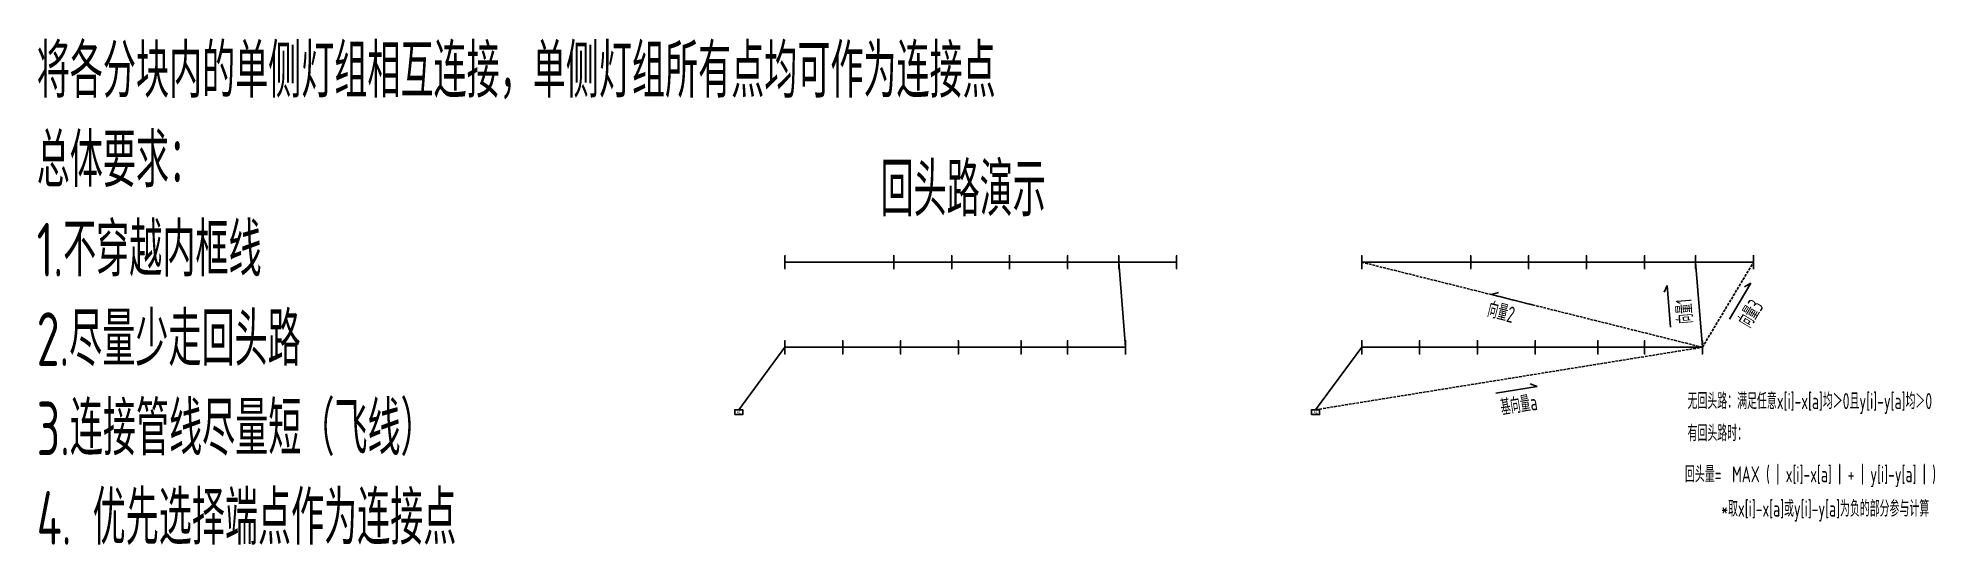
# Model space of a CAD drawing. Header units: millimetres. Extents: x -691095 to 2797013, y -349436 to 2050109.
# Drawn here: x 1173743 to 1350874, y 1179340 to 1226613 of the extents above; entities that cross this region are included whole.
import ezdxf
from ezdxf.enums import TextEntityAlignment as Align

# ---------------------------------------------------------------- set-up
doc = ezdxf.new("R2010")
doc.units = ezdxf.units.MM
doc.header["$LTSCALE"] = 1000
doc.linetypes.add('DASH', pattern=[0.35, 0.25, -0.1])
for name, color, linetype, plot in [('C-XREF-SLCT', 7, 'Continuous', False), ('FS5E533M_A09-停车位模块A$0$C-XREF-SLCT', 8, 'Continuous', False), ('注释', 3, 'Continuous', False)]:
    doc.layers.add(name, color=color, linetype=linetype, plot=plot)
for name, color, linetype in [('E-LITE-LITE', 3, 'Continuous'), ('E-LITE-WIRE', 4, 'Continuous'), ('E-POWR-EQPM', 3, 'Continuous'), ('E-UNIV-EL', 140, 'Continuous')]:
    doc.layers.add(name, color=color, linetype=linetype)
doc.styles.add('Acs', font='Stfangso_1.ttf', dxfattribs={"width": 0.7})
doc.styles.add('FS5E533M_A09-停车位模块A$0$Acs', font='', dxfattribs={"width": 0.7})
doc.styles.add('TH-STYLE3', font='tssdeng.shx', dxfattribs={"width": 0.65, "bigfont": 'tssdchn.shx'})
doc.styles.get('FS5E533M_A09-停车位模块A$0$Acs').set_extended_font_data('SimSun')

msp = doc.modelspace()

# ---------------------------------------------------------------- texts
at = {"layer": '注释', "style": 'TH-STYLE3', "width": 0.65}
for s, height, p in [('回头路演示', 5000, (1252410.19062, 1209984.79358)), ('无回头路：满足任意x[i]-x[a]均＞0且y[i]-y[a]均＞0', 1500, (1327762.72342, 1192008.65907)), ('有回头路时：', 1500, (1327762.72342, 1189015.77813)), ('回头量=', 1500, (1327522.45881, 1185186.70815)), ('MAX ( | x[i]-x[a] | + | y[i]-y[a] | )', 1500, (1331923.59374, 1185186.70815)), ('*取x[i]-x[a]或y[i]-y[a]为负的部分参与计算', 1500, (1330914.2901, 1181978.45306))]:
    msp.add_text(s, height=height, dxfattribs=at).set_placement(p)
at = {"layer": '注释', "extrusion": (1.84043e-07, 7.38266e-07, 1), "style": 'TH-STYLE3', "width": 0.65}
msp.add_text('向量2', height=1500, rotation=346.0019794825, dxfattribs=at).set_placement((1308980.80817, 1200630.7626, 1.12271))
at = {"layer": '注释', "extrusion": (4.29753e-07, 5.46867e-07, 1), "style": 'TH-STYLE3', "width": 0.65}
msp.add_text('向量1', height=1500, rotation=94.5197844392, dxfattribs=at).set_placement((1328325.07342, 1200038.21835, 1.22502))
at = {"layer": '注释', "extrusion": (4.01294e-07, 2.71265e-07, 1), "style": 'TH-STYLE3', "width": 0.65}
msp.add_text('向量3', height=1500, rotation=58.9590565114, dxfattribs=at).set_placement((1333637.4101, 1199466.04089, 0.85867))
at = {"layer": '注释', "style": 'TH-STYLE3', "width": 0.65}
msp.add_text('基向量a', height=1500, rotation=9.1564455366, dxfattribs=at).set_placement((1310432.47602, 1191406.45746))
at = {"layer": '注释', "insert": (1173631.88886, 1226045.17972), "char_height": 5000, "width": 104536.9152356, "attachment_point": 1, "style": 'TH-STYLE3'}
msp.add_mtext('将各分块内的单侧灯组相互连接，单侧灯组所有点均可作为连接点\\P总体要求：\\P1.不穿越内框线 \\P2.尽量少走回头路\\P3.连接管线尽量短（飞线）\\P4. 优先选择端点作为连接点', dxfattribs=at)

# ---------------------------------------------------------------- blocks, each defined once
blk = doc.blocks.new('E-BL001-1')
for p, q in [((-6, -0.5), (-6, 0.5)), ((-6, 0), (6, 0)), ((6, -0.5), (6, 0.5))]:
    blk.add_line(p, q)
blk = doc.blocks.new('E-BDB001')
blk.add_lwpolyline([(-2.5, -1.5), (-2.5, 1.5), (2.5, 1.5), (2.5, -1.5)], close=True)
at = {"layer": 'E-UNIV-EL', "style": 'TH-STYLE3', "width": 0.7}
blk.add_attdef('BOX', text='', height=2, dxfattribs=at).set_placement((0, 0), align=Align.MIDDLE)
blk = doc.blocks.new('AcsAcadShareArea')
for points in [[(0, 0), (118900, 0), (118900, 85000), (0, 85000)], [(0, 0), (6892.9, 0), (6892.9, 2699.2), (0, 2699.2)], [(6892.9, 0), (28409.4, 0), (28409.4, 2708.4), (6892.9, 2708.4)], [(0, 733), (0, 733), (0, 0), (0, 0)]]:
    blk.add_lwpolyline(points, close=True)
at = {"insert": (596.8, 1991.4), "char_height": 1000, "width": 6073.9, "attachment_point": 1, "style": 'Acs'}
blk.add_mtext('唯一编号：', dxfattribs=at)
at = {"style": 'Acs', "width": 0.8}
blk.add_attdef('唯一编号', (7537.4, 860.8), '', height=1000, dxfattribs=at)
blk = doc.blocks.new('FS5E533M_A09-停车位模块A$0$AcsAcadShareArea')
for points in [[(0, 0), (118900, 0), (118900, 85000), (0, 85000)], [(0, 0), (6892.9, 0), (6892.9, 2699.2), (0, 2699.2)], [(6892.9, 0), (28409.4, 0), (28409.4, 2708.4), (6892.9, 2708.4)], [(0, 733), (0, 733), (0, 0), (0, 0)]]:
    blk.add_lwpolyline(points, close=True)
at = {"insert": (596.8, 1991.4), "char_height": 1000, "width": 6073.9, "attachment_point": 1, "style": 'FS5E533M_A09-停车位模块A$0$Acs'}
blk.add_mtext('唯一编号：', dxfattribs=at)
at = {"style": 'FS5E533M_A09-停车位模块A$0$Acs', "width": 0.8}
blk.add_attdef('唯一编号', (7537.4, 860.8), '', height=1000, dxfattribs=at)

# ---------------------------------------------------------------- linework, layer by layer
at = {"layer": 'E-LITE-WIRE'}
for p, q in [((1243485.14178, 1205705.68613), (1280058.45634, 1205705.68613, 0.00407)), ((1243485.14178, 1205705.68613), (1280058.45634, 1205705.68613, 0.00407)), ((1297348.61874, 1205705.68613), (1333921.93331, 1205705.68613, 0.00407)), ((1297348.61874, 1205705.68613), (1333921.93331, 1205705.68613, 0.00407)), ((1243485.14178, 1197776.42242), (1275285.14178, 1197776.42242, 0.00407)), ((1243485.14178, 1197776.42242), (1275285.14178, 1197776.42242, 0.00407)), ((1297348.61874, 1197776.42242), (1329148.61874, 1197776.42242, 0.00407)), ((1297348.61874, 1197776.42242), (1329148.61874, 1197776.42242, 0.00407))]:
    msp.add_line(p, q, dxfattribs=at)
at = {"layer": '注释', "color": 15}
for p, q in [((1275285.14178, 1197776.42242, 0.00407), (1274658.34015, 1205705.68613)), ((1329148.61874, 1197776.42242, 0.00407), (1328521.81712, 1205705.68613)), ((1239175.62787, 1191956.12328, 0.00407), (1243485.02559, 1197778.25153)), ((1293039.10483, 1191956.12328, 0.00407), (1297348.50256, 1197778.25153))]:
    msp.add_line(p, q, dxfattribs=at)
at = {"layer": '注释', "color": 252, "linetype": 'DASH', "true_color": 0x939598}
for p, q in [((1329148.50255, 1197778.25153), (1297348.61874, 1205705.68613)), ((1329148.61874, 1197776.42242, 0.00407), (1333921.81712, 1205707.51524)), ((1293039.10483, 1191956.12328, 0.00407), (1329148.61874, 1197776.42242, 0.00407))]:
    msp.add_line(p, q, dxfattribs=at)
at = {"layer": '注释', "extrusion": (-1.84043e-07, -7.38266e-07, 1)}
for p, q in [((1309454.9162, 1202687.69141), (1310126.08863, 1202880.1721, 0.00027)), ((1313248.56065, 1201741.96883), (1309454.9162, 1202687.69141))]:
    msp.add_line(p, q, dxfattribs=at)
at = {"layer": '注释', "extrusion": (4.29753e-07, 5.46867e-07, 1)}
for p, q in [((1325875.75127, 1203545.46995, 0.00111), (1325575.37434, 1202915.15659, 0.00158)), ((1326183.85243, 1199647.88056, 0.00311), (1325875.75127, 1203545.46995, 0.00111))]:
    msp.add_line(p, q, dxfattribs=at)
at = {"layer": '注释', "extrusion": (4.01294e-07, 2.71265e-07, 1)}
for p, q in [((1331668.52075, 1200393.76155, 0.00272), (1333684.58416, 1203743.62986, 0.00101)), ((1333684.58416, 1203743.62986, 0.00101), (1333073.65914, 1203405.55907, 0.00134))]:
    msp.add_line(p, q, dxfattribs=at)
at = {"layer": '注释'}
for p, q in [((1309870.32643, 1193509.11738, 0.00407), (1313730.25452, 1194131.27851, 0.00407)), ((1313730.25452, 1194131.27851, 0.00407), (1313077.72246, 1194379.71996, 0.00407))]:
    msp.add_line(p, q, dxfattribs=at)

# ---------------------------------------------------------------- block references
at = {"layer": 'C-XREF-SLCT', "xscale": 20, "yscale": 20, "zscale": 20}
msp.add_blockref('AcsAcadShareArea', (0, 0), dxfattribs=at).add_auto_attribs({'唯一编号': '0'})
at = {"layer": 'E-LITE-LITE', "xscale": 100, "yscale": 100, "zscale": 100, "rotation": 270}
for p in [(1243485.02559, 1205707.51524), (1243485.02559, 1205707.51524), (1253658.34016, 1205707.51524), (1253658.34016, 1205707.51524), (1259058.34016, 1205707.51524), (1259058.34016, 1205707.51524), (1264458.34015, 1205707.51524), (1264458.34015, 1205707.51524), (1269885.02559, 1205707.51524), (1269885.02559, 1205707.51524), (1274658.34015, 1205707.51524), (1274658.34015, 1205707.51524), (1280058.34015, 1205707.51524), (1280058.34015, 1205707.51524), (1297348.50256, 1205707.51524), (1297348.50256, 1205707.51524), (1307521.81712, 1205707.51524), (1307521.81712, 1205707.51524), (1312921.81712, 1205707.51524), (1312921.81712, 1205707.51524), (1318321.81712, 1205707.51524), (1318321.81712, 1205707.51524), (1323748.50255, 1205707.51524), (1323748.50255, 1205707.51524), (1328521.81712, 1205707.51524), (1328521.81712, 1205707.51524), (1333921.81712, 1205707.51524), (1333921.81712, 1205707.51524), (1243485.02559, 1197778.25153), (1243485.02559, 1197778.25153), (1248885.02559, 1197778.25153), (1248885.02559, 1197778.25153), (1254285.02559, 1197778.25153), (1254285.02559, 1197778.25153), (1259685.02559, 1197778.25153), (1259685.02559, 1197778.25153), (1265535.02559, 1197778.25153), (1265535.02559, 1197778.25153), (1269885.02559, 1197778.25153), (1269885.02559, 1197778.25153), (1275285.02559, 1197778.25153), (1275285.02559, 1197778.25153), (1297348.50256, 1197778.25153), (1297348.50256, 1197778.25153), (1302748.50255, 1197778.25153), (1302748.50255, 1197778.25153), (1308148.50255, 1197778.25153), (1308148.50255, 1197778.25153), (1313548.50255, 1197778.25153), (1313548.50255, 1197778.25153), (1319398.50256, 1197778.25153), (1319398.50256, 1197778.25153), (1323748.50255, 1197778.25153), (1323748.50255, 1197778.25153), (1329148.50255, 1197778.25153), (1329148.50255, 1197778.25153)]:
    msp.add_blockref('E-BL001-1', p, dxfattribs=at)
at = {"layer": 'E-POWR-EQPM', "xscale": 150, "yscale": 150, "zscale": 150}
for p in [(1239175.62787, 1191731.12328, 0.00407), (1293039.10483, 1191731.12328, 0.00407)]:
    msp.add_blockref('E-BDB001', p, dxfattribs=at).add_auto_attribs({'BOX': 'AL'})
at = {"layer": 'FS5E533M_A09-停车位模块A$0$C-XREF-SLCT', "xscale": 20, "yscale": 20, "zscale": 20}
msp.add_blockref('FS5E533M_A09-停车位模块A$0$AcsAcadShareArea', (419013.447, 350108.80995, 0), dxfattribs=at).add_auto_attribs({'唯一编号': '0'})

msp.set_redraw_order([(e.dxf.handle, doc.entitydb.next_handle()) for e in msp.query("TEXT MTEXT ATTDEF DIMENSION ARC_DIMENSION")])  # texts and dimensions are drawn at this point

doc.saveas('drawing.dxf')
